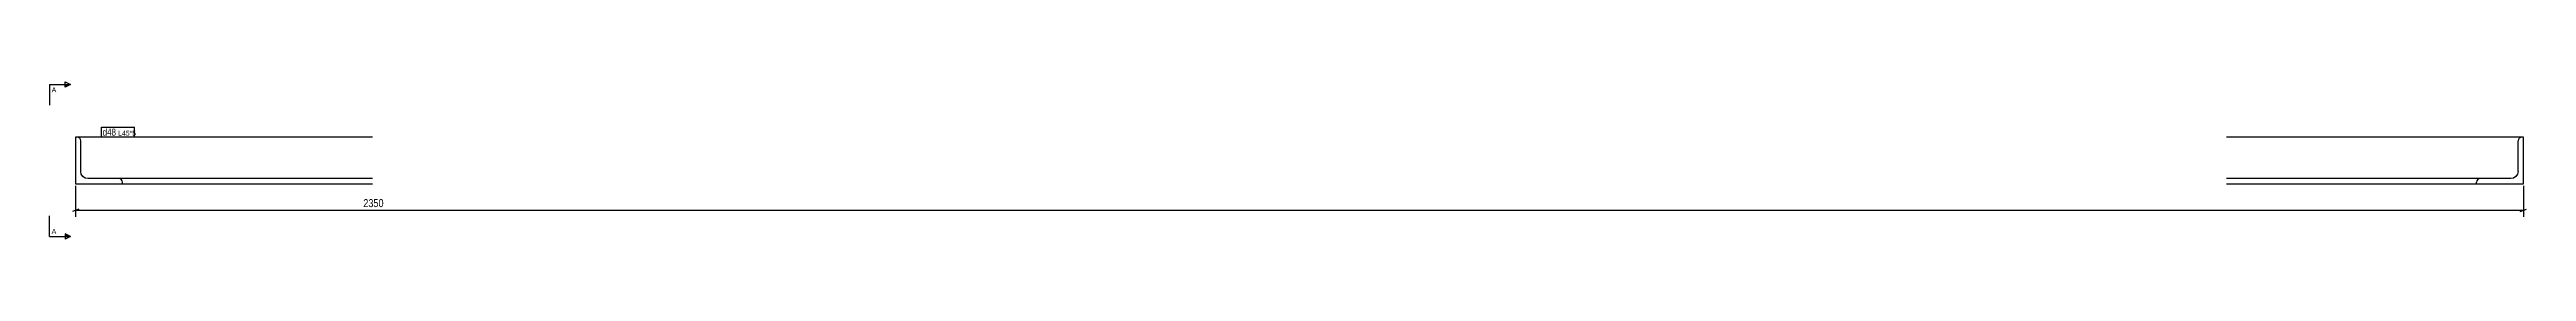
# Model space of a CAD drawing. Header units: millimetres. Extents: x -2 to 16128, y -2 to 157.
# Drawn here: x 13750 to 16128, y 6 to 157 of the extents above; entities that cross this region are included whole.
import ezdxf

# ---------------------------------------------------------------- set-up
doc = ezdxf.new("R2010")
doc.units = ezdxf.units.MM
for name, color, linetype in [('MÅLSÆTNING', 7, 'Continuous'), ('STÅL', 7, 'Continuous'), ('TEKST', 7, 'Continuous')]:
    doc.layers.add(name, color=color, linetype=linetype)
doc.styles.add('Arial', font='ARIAL.TTF', dxfattribs={"height": 0.2})
doc.styles.add('Arial Narrow', font='ARIALN.TTF', dxfattribs={"height": 0.2})

msp = doc.modelspace()

# ---------------------------------------------------------------- linework, layer by layer
at = {"layer": 'MÅLSÆTNING', "color": 7, "linetype": 'Continuous'}
for p, q in [((13775.4, 57.2), (13775.4, 27.3)), ((16125.4, 57.2), (16125.4, 27.3)), ((13778.4, 34.9), (13772.4, 32.5)), ((13775.4, 33.7), (16125.4, 33.7)), ((16122.4, 32.5), (16128.4, 34.9))]:
    msp.add_line(p, q, dxfattribs=at)
at = {"layer": 'STÅL', "color": 2, "linetype": 'Continuous'}
for p, q in [((13775.4, 104.2), (13775.4, 59.2)), ((14060.4, 104.2), (13775.4, 104.2)), ((13778.2, 103.9), (13776.9, 104.2)), ((13779.4, 103.1), (13778.2, 103.9)), ((13780.1, 102), (13779.4, 103.1)), ((13780.4, 100.7), (13780.1, 102)), ((13780.4, 71.2), (13780.4, 100.7)), ((16123.9, 104.2), (15840.4, 104.2)), ((16120.7, 102), (16120.4, 100.7)), ((16120.4, 71.2), (16120.4, 100.7)), ((16121.4, 103.1), (16120.7, 102)), ((16122.6, 103.9), (16121.4, 103.1)), ((16123.9, 104.2), (16122.6, 103.9)), ((16125.4, 104.2), (16123.9, 104.2)), ((16125.4, 59.2), (16125.4, 104.2)), ((13775.4, 59.2), (14060.4, 59.2)), ((13780.9, 68.5), (13780.4, 71.2)), ((13782.4, 66.2), (13780.9, 68.5)), ((13784.7, 64.7), (13782.4, 66.2)), ((13787.4, 64.2), (13784.7, 64.7)), ((14060.4, 64.2), (13787.4, 64.2)), ((13818.2, 63.9), (13816.9, 64.2)), ((13819.4, 63.1), (13818.2, 63.9)), ((13820.1, 62), (13819.4, 63.1)), ((13820.4, 60.7), (13820.1, 62)), ((13820.4, 59.2), (13820.4, 60.7)), ((16083.9, 64.2), (15840.4, 64.2)), ((15840.4, 59.2), (16125.4, 59.2)), ((16080.7, 62), (16080.4, 60.7)), ((16080.4, 59.2), (16080.4, 60.7)), ((16081.4, 63.1), (16080.7, 62)), ((16082.6, 63.9), (16081.4, 63.1)), ((16083.9, 64.2), (16082.6, 63.9)), ((16113.4, 64.2), (16083.9, 64.2)), ((16116.1, 64.7), (16113.4, 64.2)), ((16118.3, 66.2), (16116.1, 64.7)), ((16119.9, 68.5), (16118.3, 66.2)), ((16120.4, 71.2), (16119.9, 68.5))]:
    msp.add_line(p, q, dxfattribs=at)

# ---------------------------------------------------------------- wipeouts: each hides what was drawn before it
at = {"color": 0, "linetype": 'Continuous'}
for points in [[(13756.8, 147.3), (13756.8, 152.3), (13752.4, 152.3), (13752.4, 147.3)], [(13756.8, 11), (13756.8, 16), (13752.4, 16), (13752.4, 11)]]:
    msp.add_wipeout(points, dxfattribs=at).dxf.layer = 'TEKST'

# ---------------------------------------------------------------- next in the draw order: hatches: boundary and pattern name
at = {"layer": 'TEKST', "linetype": 'Continuous'}
for points in [[(13765.4, 152.3), (13765.4, 154.8), (13770.4, 154.8)], [(13765.4, 8.5), (13765.4, 11), (13770.4, 8.5)]]:
    msp.add_hatch(color=30, dxfattribs=at).paths.add_polyline_path(points)

# ---------------------------------------------------------------- next in the draw order: linework, layer by layer
at = {"layer": 'TEKST', "color": 30, "linetype": 'Continuous'}
for p, q in [((13750.4, 154.8), (13750.4, 134.8)), ((13750.4, 154.8), (13770.4, 154.8)), ((13765.4, 152.3), (13765.4, 157.3)), ((13765.4, 157.3), (13770.4, 154.8)), ((13770.4, 154.8), (13765.4, 152.3)), ((13750.4, 8.5), (13750.4, 28.5)), ((13750.4, 8.5), (13770.4, 8.5)), ((13770.4, 8.5), (13765.4, 11)), ((13765.4, 11), (13765.4, 6)), ((13770.4, 8.5), (13765.4, 6))]:
    msp.add_line(p, q, dxfattribs=at)

# ---------------------------------------------------------------- next in the draw order: texts
at = {"layer": 'TEKST', "color": 96, "linetype": 'Continuous', "style": 'Arial'}
for p in [(13752.4, 147.3), (13752.4, 11)]:
    msp.add_text('A', height=4.78, dxfattribs=at).set_placement(p)

# ---------------------------------------------------------------- next in the draw order: wipeouts: each hides what was drawn before it
at = {"color": 0}
for points, layer in [([(15850.7, 35.2), (15850.7, 46.4), (14050, 46.4), (14050, 35.2)], 'MÅLSÆTNING'), ([(13814.2, 105.6), (13814.2, 112.6), (13801.4, 112.6), (13801.4, 105.6)], 'TEKST')]:
    msp.add_wipeout(points, dxfattribs=at).dxf.layer = layer

# ---------------------------------------------------------------- next in the draw order: texts
at = {"layer": 'MÅLSÆTNING', "color": 3, "style": 'Arial Narrow'}
msp.add_text('2350', height=7.64, dxfattribs=at).set_placement((14051.6, 36.8))

# ---------------------------------------------------------------- next in the draw order: wipeouts: each hides what was drawn before it
at = {"color": 0}
msp.add_wipeout([(13814.2, 105.6), (13814.2, 112.6), (13801.4, 112.6), (13801.4, 105.6)], dxfattribs=at).dxf.layer = 'TEKST'

# ---------------------------------------------------------------- next in the draw order: linework, layer by layer
at = {"layer": 'TEKST', "color": 7, "linetype": 'Continuous'}
msp.add_line((13800.2, 104.4), (13800.2, 113.8), dxfattribs=at)

# ---------------------------------------------------------------- next in the draw order: wipeouts: each hides what was drawn before it
at = {"color": 0}
msp.add_wipeout([(13830.6, 105.6), (13830.6, 110.6), (13816.3, 110.6), (13816.3, 105.6)], dxfattribs=at).dxf.layer = 'TEKST'

# ---------------------------------------------------------------- next in the draw order: wipeouts: each hides what was drawn before it
msp.add_wipeout([(13830.6, 105.6), (13830.6, 110.6), (13816.3, 110.6), (13816.3, 105.6)], dxfattribs=at).dxf.layer = 'TEKST'

# ---------------------------------------------------------------- next in the draw order: linework, layer by layer
at = {"layer": 'TEKST', "color": 7, "linetype": 'Continuous'}
for p, q in [((13800.2, 113.8), (13831.8, 113.8)), ((13800.2, 104.4), (13831.8, 104.4)), ((13831.8, 104.4), (13831.8, 113.8))]:
    msp.add_line(p, q, dxfattribs=at)

# ---------------------------------------------------------------- next in the draw order: texts
at = {"layer": 'TEKST', "color": 3, "style": 'Arial Narrow'}
for s, height, p in [('d48', 6.68, (13801.4, 105.6)), ('L45*5', 4.77, (13816.3, 105.6))]:
    msp.add_text(s, height=height, dxfattribs=at).set_placement(p)

doc.saveas('drawing.dxf')
